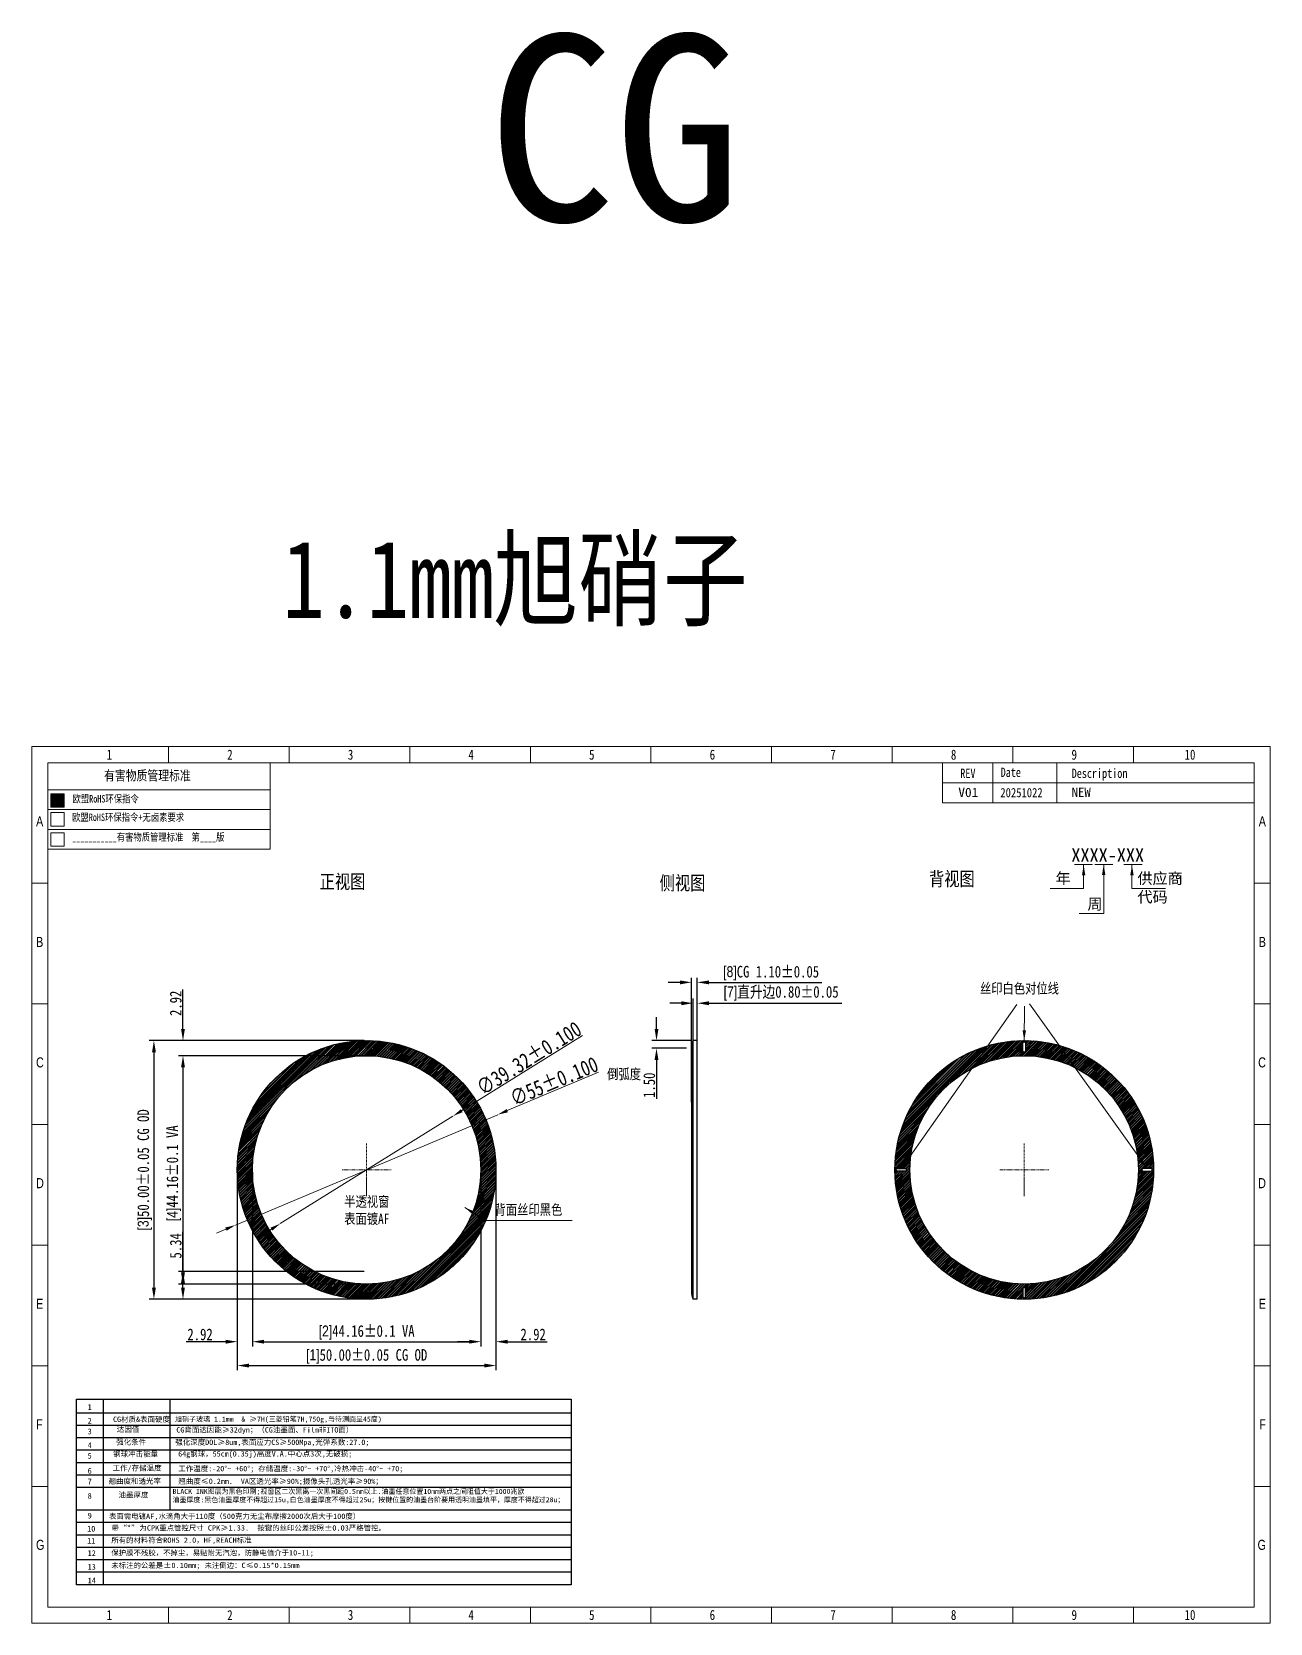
# Model space of a CAD drawing. Header units: inches. Extents: x 265 to 1423, y -753 to -394.
# Drawn here: x 264.7 to 504.1, y -719.1 to -411.5 of the extents above; entities that cross this region are included whole.
import ezdxf
from ezdxf.enums import TextEntityAlignment as Align

# ---------------------------------------------------------------- set-up
doc = ezdxf.new("R2010")
doc.units = ezdxf.units.IN
doc.header["$LTSCALE"] = 0.909449
doc.header["$MEASUREMENT"] = 0
doc.header["$PDMODE"] = 3
doc.header["$PDSIZE"] = 0.3125
doc.linetypes.add('CENTER', pattern=[0.6, 0.375, -0.075, 0.075, -0.075])
doc.layers.get('0').update_dxf_attribs({"linetype": 'CONTINUOUS'})
doc.layers.get('Defpoints').update_dxf_attribs({"linetype": 'CONTINUOUS'})
for name, color, linetype in [('01 Copper', 3, 'CONTINUOUS'), ('COVER LENS', 6, 'CONTINUOUS'), ('DIM', 7, 'CONTINUOUS'), ('DIM（标注）', 3, 'CONTINUOUS'), ('图框', 7, 'CONTINUOUS')]:
    doc.layers.add(name, color=color, linetype=linetype)
doc.layers.add('01_Copper', color=3, linetype='CONTINUOUS', lineweight=0)
doc.layers.add('Encap', color=210, linetype='CONTINUOUS', lineweight=5)
doc.styles.add('Arial', font='txt.shx')
doc.styles.add('CCN-1', font='SimSun.ttf', dxfattribs={"width": 0.85})
doc.styles.get("Standard").update_dxf_attribs({"font": 'txt', "width": 0.8})
doc.styles.add('XR', font='simhei.ttf')
doc.styles.add('宋体', font='SimSun.ttf', dxfattribs={"width": 0.8})
doc.styles.add('常规', font='SimSun.ttf')
doc.styles.add('汉字', font='SimSun.ttf')
doc.dimstyles.new('DIM', dxfattribs={"dimtxt": 3, "dimasz": 2, "dimexe": 0.5, "dimexo": 0.5, "dimgap": 0.2, "dimtad": 1, "dimdsep": 46, "dimtxsty": 'Arial', "dimcen": 0, "dimclrd": 3, "dimclre": 3, "dimadec": 0, "dimazin": 2, "dimtfac": 1, "dimtmove": 0, "dimatfit": 3, "dimfxl": 1, "dimtolj": 1, "dimtzin": 0, "dimlwd": 20, "dimlwe": 20, "dimarcsym": 0})
doc.dimstyles.new('DIM-CCN', dxfattribs={"dimscale": 0.9, "dimtxt": 1.7, "dimasz": 1.8, "dimexe": 1.5, "dimexo": 0.5, "dimgap": 0.3, "dimtad": 1, "dimzin": 0, "dimdsep": 46, "dimtxsty": 'CCN-1', "dimblk": 'OPEN30', "dimcen": 0.05, "dimclrd": 256, "dimclre": 256, "dimclrt": 256, "dimadec": 0, "dimazin": 0, "dimtfac": 1, "dimtofl": 0, "dimtmove": 0, "dimatfit": 3, "dimldrblk": 'OPEN30', "dimfxl": 1, "dimtolj": 1, "dimtzin": 0, "dimlwd": -1, "dimlwe": -1, "dimarcsym": 0})
doc.dimstyles.new('STANDARD$7', dxfattribs={"dimtxt": 1.5, "dimasz": 0.3, "dimexe": 0.25, "dimexo": 0.25, "dimgap": 0.25, "dimtad": 0, "dimzin": 0, "dimdsep": 46, "dimtxsty": 'Standard', "dimcen": 0.5, "dimclrd": 256, "dimclre": 5, "dimclrt": 256, "dimazin": 0, "dimtfac": 1, "dimtmove": 0, "dimatfit": 1, "dimfxl": 1, "dimtolj": 1, "dimtzin": 0, "dimlwd": -1, "dimarcsym": 0})

msp = doc.modelspace()

# ---------------------------------------------------------------- texts
at = {"color": 1, "insert": (352.889, -412.075), "char_height": 36, "width": 230.43966, "attachment_point": 1, "style": 'XR'}
msp.add_mtext('CG', dxfattribs=at)
at = {"layer": '01 Copper', "color": 0, "linetype": 'ByBlock', "insert": (472.711, -570.633), "char_height": 2.58476, "width": 68.34157, "attachment_point": 5, "style": 'Arial'}
msp.add_mtext('{\\fKaiTi|b0|i0|c134|p49;XXXX-XXX}', dxfattribs=at)
at = {"layer": 'DIM', "color": 1, "lineweight": 5, "insert": (313.168, -509.785), "char_height": 15, "width": 684.37542, "attachment_point": 1}
msp.add_mtext('{\\fSimSun|b0|i0|c134|p2;1.1mm旭硝子}', dxfattribs=at)
at = {"layer": 'DIM', "width": 8.92899, "attachment_point": 1, "style": 'Arial'}
for s, insert, char_height in [('年', (462.624, -574.073), 2.14), ('供应商代码', (478.459, -574.073), 2.1403), ('周', (468.797, -579.011), 2.14)]:
    msp.add_mtext(s, dxfattribs=dict(at, insert=insert, char_height=char_height))
at = {"layer": 'DIM', "lineweight": 5, "char_height": 2, "width": 33.76189, "attachment_point": 5}
for s, insert in [('{\\fSimSun|b0|i0|c134|p2;丝印白色对位线}', (455.651, -596.497)), ('{\\fSimSun|b0|i0|c134|p2;倒弧度}', (379.225, -613.079)), ('{\\fSimSun|b0|i0|c134|p2;背面丝印黑色}', (360.73, -639.285))]:
    msp.add_mtext(s, dxfattribs=dict(at, insert=insert))
at = {"layer": 'DIM', "color": 2, "lineweight": 5, "insert": (325.123, -636.611), "char_height": 2, "width": 17.06617, "attachment_point": 1}
msp.add_mtext('{\\fSimSun|b0|i0|c134|p2;半透视窗\\P表面镀AF}', dxfattribs=at)
at = {"layer": 'DIM', "ltscale": 0.05, "attachment_point": 1, "style": '常规'}
for s, insert, char_height, width in [('2', (275.532, -679.433), 1.109, 4.72466), ('1', (275.532, -676.787), 1.109, 4.72466), ('{\\C4;CG材质&表面硬度}', (280.433, -679.178), 1.03486, 12.04776), ('{\\C3;旭硝子\\C4;玻璃 1.1mm  & }≥7H{\\fSimSun|b0|i0|c134|p54;\\C4;(三菱铅笔7H,750g,与待测面呈45度)}', (292.431, -679.185), 0.9663, 57.38596), ('3', (275.532, -681.495), 1.109, 4.72466), ('达因值', (281.16, -681.115), 1.0349, 9.7282), ('CG背面达因能≥32dyn；（CG油墨面、Film非ITO面）', (292.672, -681.229), 1.03486, 38.81228), ('4', (275.532, -684.142), 1.109, 4.72466), ('{\\C4;钢球冲击能量}', (280.459, -685.882), 1.03486, 9.7282), ('{\\C4;强化条件}', (281.044, -683.585), 1.0349, 9.7282), ('强化深度DOL≥8um,表面应力CS≥{\\C1;500}Mpa,{\\C1;光弹系数:27.0;}', (292.464, -683.623), 1.03486, 64.71365), ('{\\C4;64g钢球，55cm(0.35j)高度V.A.中心点3次,无破损;}', (293.027, -685.861), 1.03486, 41.76964), ('5', (275.532, -686.204), 1.109, 4.72466), ('工作/存储温度', (280.355, -688.592), 1.0349, 15.52305), ('{\\C4;工作温度:-20°~ +60°; 存储温度:-30°~ +70°,冷热冲击-40°~ +70;}', (293.047, -688.712), 1.03486, 52.47481), ('6', (275.532, -689.103), 1.109, 4.72466), ('7', (275.532, -691.176), 1.109, 4.72466), ('{\\C4;翘曲度和透光率}', (279.569, -691.132), 1.03486, 14.20219), ('{\\C4;翘曲度}≤0.2{\\C4;mm.  VA区透光率}≥90%;摄像头孔透光率≥90%；', (293.047, -691.164), 1.03486, 64.32813), ('8', (275.532, -693.949), 1.109, 4.72466), ('{\\C4;油墨厚度}', (281.503, -693.792), 1.0349, 14.20219), ('{\\C4;BLACK\\fSimSun|b0|i0|c238|p2; \\fSimSun|b0|i0|c134|p2;INK图层为黑色印刷;}视窗区二次黑离一次黑间距0.5{\\C4;mm以上}.{\\C1;油墨任意位置10mm两点之间阻值大于1000兆欧\\C4; \\P}油墨厚度:黑色油墨厚度不得超过15u,白色油墨厚度不得超过25u；按键位置的油墨台阶要用透明油墨填平，厚度不得超过28u；', (291.939, -693.161), 0.963812, 93.08058), ('9', (275.532, -697.767), 1.109, 4.72466), ('{\\fSimSun|b0|i0|c134|p54;\\C3;表面需电镀AF,水滴角大于110度（\\fNSimSun|b0|i0|c134|p49;500克力无尘布摩擦2000次后大于100度\\fSimSun|b0|i0|c134|p54;）}', (279.658, -697.935), 1.022081, 72.83277), ('10', (275.431, -700.299), 1.1088, 4.72466), ('带“*”为CPK重点管控尺寸 CPK≥1.33.  按键的丝印公差按照±0.03严格管控。', (280.107, -700.189), 1.02208, 72.83277), ('11', (275.431, -702.644), 1.1088, 4.72466), ('所有的材料符合ROHS 2.0，HF,REACH标准', (280.107, -702.558), 1.02208, 72.83277), ('12', (275.532, -705.02), 1.1088, 4.72466), ('{\\C4;保护膜不残胶，不掉尘，易贴附无汽泡，防静电值介于10-11;}', (280.107, -704.997), 1.02208, 72.83277), ('未标注的公差是±0.10mm; 未注倒边：C≤0.15*0.15mm', (280.107, -707.437), 1.02208, 72.83277), ('13', (275.532, -707.667), 1.1088, 4.72466), ('14', (275.532, -710.313), 1.1088, 4.72466)]:
    msp.add_mtext(s, dxfattribs=dict(at, insert=insert, char_height=char_height, width=width))
at = {"layer": '图框', "linetype": 'Continuous', "lineweight": 5, "style": '汉字'}
for s, width, p, p2 in [('V01', 1.003536, (443.838, -559.416), (447.688, -559.416)), ('20251022', 0.80001, (451.955, -559.452), (460.138, -559.452))]:
    msp.add_text(s, height=1.788, dxfattribs=dict(at, width=width)).set_placement(p, p2, align=Align.FIT)
at = {"layer": '图框', "color": 7, "linetype": 'ByBlock', "lineweight": 5, "ltscale": 0.55}
for s, insert, char_height, width, attachment_point in [('1', (279.185, -550.247), 1.943, 3.30794, 1), ('2', (302.501, -550.247), 1.943, 3.30794, 1), ('3', (325.817, -550.247), 1.943, 3.30794, 1), ('4', (349.133, -550.247), 1.943, 3.30794, 1), ('5', (372.449, -550.247), 1.943, 3.30794, 1), ('6', (395.765, -550.247), 1.943, 3.30794, 1), ('7', (419.081, -550.247), 1.943, 3.30794, 1), ('8', (442.397, -550.247), 1.943, 3.30794, 1), ('9', (465.713, -550.247), 1.943, 3.30794, 1), ('10', (489.669, -550.247), 1.9433, 3.30794, 3), ('{\\fSimSun|b0|i0|c134|p2;Date}', (452.016, -553.728), 1.79934, 3.30794, 1), ('{\\fSimSun|b0|i0|c134|p2;REV}', (444.214, -553.931), 1.79934, 3.30794, 1), ('{\\fSimSun|b0|i0|c134|p2;Description}', (465.75, -553.921), 1.79934, 14.95405, 1), ('{\\f\uffd0ￂﾼﾚￃ\ufff7\ufff3w|b0|i0|c136|p54;A}', (265.558, -565.078), 1.94329, 3.30794, 7), ('{\\f\uffd0ￂﾼﾚￃ\ufff7\ufff3w|b0|i0|c136|p54;A}', (503.296, -565.078), 1.94329, 3.30794, 9), ('{\\f\uffd0ￂﾼﾚￃ\ufff7\ufff3w|b0|i0|c134|p54;B}', (265.558, -588.394), 1.94329, 3.30794, 7), ('{\\f\uffd0ￂﾼﾚￃ\ufff7\ufff3w|b0|i0|c134|p54;B}', (503.296, -588.394), 1.94329, 3.30794, 9), ('{\\f\uffd0ￂﾼﾚￃ\ufff7\ufff3w|b0|i0|c134|p54;C}', (265.558, -611.71), 1.94329, 3.30794, 7), ('{\\f\uffd0ￂﾼﾚￃ\ufff7\ufff3w|b0|i0|c134|p54;C}', (503.296, -611.71), 1.94329, 3.30794, 9), ('{\\f\uffd0ￂﾼﾚￃ\ufff7\ufff3w|b0|i0|c134|p54;D}', (265.558, -635.026), 1.94329, 3.30794, 7), ('{\\f\uffd0ￂﾼﾚￃ\ufff7\ufff3w|b0|i0|c134|p54;D}', (503.296, -635.026), 1.94329, 3.30794, 9), ('{\\f\uffd0ￂﾼﾚￃ\ufff7\ufff3w|b0|i0|c134|p54;E}', (265.558, -658.342), 1.94329, 3.30794, 7), ('{\\f\uffd0ￂﾼﾚￃ\ufff7\ufff3w|b0|i0|c134|p54;E}', (503.296, -658.342), 1.94329, 3.30794, 9), ('{\\f\uffd0ￂﾼﾚￃ\ufff7\ufff3w|b0|i0|c134|p54;F}', (265.558, -681.658), 1.94329, 3.30794, 7), ('{\\f\uffd0ￂﾼﾚￃ\ufff7\ufff3w|b0|i0|c134|p54;F}', (503.296, -681.658), 1.94329, 3.30794, 9), ('{\\f\uffd0ￂﾼﾚￃ\ufff7\ufff3w|b0|i0|c134|p54;G}', (265.558, -704.974), 1.94329, 3.30794, 7), ('{\\f\uffd0ￂﾼﾚￃ\ufff7\ufff3w|b0|i0|c134|p54;G}', (503.296, -704.974), 1.94329, 3.30794, 9), ('1', (279.185, -718.53), 1.943, 3.30794, 7), ('2', (302.501, -718.53), 1.943, 3.30794, 7), ('3', (325.817, -718.53), 1.943, 3.30794, 7), ('4', (349.133, -718.53), 1.943, 3.30794, 7), ('5', (372.449, -718.53), 1.943, 3.30794, 7), ('6', (395.765, -718.53), 1.943, 3.30794, 7), ('7', (419.081, -718.53), 1.943, 3.30794, 7), ('8', (442.397, -718.53), 1.943, 3.30794, 7), ('9', (465.713, -718.53), 1.943, 3.30794, 7), ('10', (489.669, -718.53), 1.9433, 3.30794, 9)]:
    msp.add_mtext(s, dxfattribs=dict(at, insert=insert, char_height=char_height, width=width, attachment_point=attachment_point))
at = {"layer": '图框', "color": 1, "lineweight": 5, "attachment_point": 1}
for s, insert, char_height, width in [('{\\fSimSun|b1|i0|c134|p2;有害物质管理标准}', (278.694, -554.289), 1.92, 23.15037), ('{\\fSimSun|b0|i0|c134|p2;欧盟RoHS环保指令}', (272.603, -559.038), 1.44, 16.53628), ('{\\fSimSun|b0|i0|c134|p2;欧盟RoHS环保指令+无卤素要求}', (272.523, -562.601), 1.44, 28.48597), ('{\\fSimSun|b0|i0|c134|p2;___________有害物质管理标准  第____版}', (272.523, -566.433), 1.44, 38.12803), ('{\\fSimSun|b0|i0|c134|p2;正视图}', (320.376, -574.412), 2.70021, 25.13758), ('{\\fSimSun|b0|i0|c134|p2;侧视图}', (386.106, -574.68), 2.70021, 25.13758), ('{\\fSimSun|b0|i0|c134|p2;背视图}', (438.169, -573.891), 2.70021, 25.13758)]:
    msp.add_mtext(s, dxfattribs=dict(at, insert=insert, char_height=char_height, width=width))
at = {"layer": '图框', "linetype": 'ByBlock', "lineweight": 5, "ltscale": 0.55, "insert": (465.753, -557.581), "char_height": 1.79934, "width": 3.30794, "attachment_point": 1, "style": '汉字'}
msp.add_mtext('{\\fSimSun|b0|i0|c134|p2;NEW}', dxfattribs=at)

# ---------------------------------------------------------------- blocks, each defined once
blk = doc.blocks.new('*D251')
at = {"layer": 'Defpoints', "color": 0, "transparency": 16777216}
for p in [(329.46, -609.41), (293.96, -653.57), (329.46, -653.57)]:
    blk.add_point(p, dxfattribs=at)
at = {"layer": 'DIM（标注）', "transparency": 16777216}
for p, q in [((329.01, -609.41), (293.06, -609.41)), ((293.96, -611.66), (293.96, -651.32)), ((329.01, -653.57), (293.06, -653.57))]:
    blk.add_line(p, q, dxfattribs=at)
for points in [[(293.58, -611.66), (294.33, -611.66), (293.96, -609.41)], [(293.58, -651.32), (294.33, -651.32), (293.96, -653.57)]]:
    blk.add_solid(points, dxfattribs=at)
at = {"layer": 'DIM（标注）', "transparency": 16777216, "insert": (292.21, -632.14), "char_height": 2.25, "attachment_point": 5, "rotation": 90, "style": '宋体'}
blk.add_mtext('\\A1;{\\fArial|b0|i0|c0|p34;\\H0.9375x;\\C1;[4]\\fSimSun|b0|i0|c134|p2;\\H1.0667x;\\C256;44.16%%P0.1 VA}', dxfattribs=at)
blk = doc.blocks.new('_Open30')
at = {"color": 0, "linetype": 'ByBlock', "lineweight": -2}
for p, q in [((-1, 0.27), (0, 0)), ((0, 0), (-1, -0.27)), ((0, 0), (-1, 0))]:
    blk.add_line(p, q, dxfattribs=at)
blk = doc.blocks.new('*D252')
at = {"layer": 'Defpoints', "color": 0, "transparency": 16777216}
for p in [(329.46, -606.49), (288.34, -656.49), (329.46, -656.49)]:
    blk.add_point(p, dxfattribs=at)
at = {"layer": 'DIM（标注）', "transparency": 16777216}
for p, q in [((329.01, -606.49), (287.44, -606.49)), ((288.34, -608.74), (288.34, -654.24)), ((329.01, -656.49), (287.44, -656.49))]:
    blk.add_line(p, q, dxfattribs=at)
for points in [[(287.97, -608.74), (288.72, -608.74), (288.34, -606.49)], [(287.97, -654.24), (288.72, -654.24), (288.34, -656.49)]]:
    blk.add_solid(points, dxfattribs=at)
at = {"layer": 'DIM（标注）', "transparency": 16777216, "insert": (286.59, -631.49), "char_height": 2.25, "attachment_point": 5, "rotation": 90, "style": '宋体'}
blk.add_mtext('\\A1;{\\fArial|b0|i0|c0|p34;\\H0.9375x;\\C1;[3]\\A0;\\fSimSun|b0|i0|c134|p2;\\H1.0667x;\\C256;50.00%%P0.05 CG OD}', dxfattribs=at)
blk = doc.blocks.new('*D253')
at = {"layer": 'Defpoints', "color": 0, "transparency": 16777216}
for p in [(293.96, -606.49), (329.46, -606.49), (329.46, -609.41)]:
    blk.add_point(p, dxfattribs=at)
at = {"layer": 'DIM（标注）', "transparency": 16777216}
for p, q in [((293.96, -604.24), (293.96, -596.6)), ((329.01, -606.49), (293.06, -606.49)), ((329.01, -609.41), (293.06, -609.41)), ((293.96, -611.66), (293.96, -613.91))]:
    blk.add_line(p, q, dxfattribs=at)
for points in [[(293.58, -604.24), (294.33, -604.24), (293.96, -606.49)], [(293.58, -611.66), (294.33, -611.66), (293.96, -609.41)]]:
    blk.add_solid(points, dxfattribs=at)
at = {"layer": 'DIM（标注）', "transparency": 16777216, "insert": (292.56, -599.29), "char_height": 2.25, "attachment_point": 5, "rotation": 90, "style": '宋体'}
blk.add_mtext('\\A1;2.92', dxfattribs=at)
blk = doc.blocks.new('*D254')
at = {"layer": 'Defpoints', "color": 0, "transparency": 16777216}
for p in [(307.38, -631.49), (351.54, -631.49), (351.54, -664.7)]:
    blk.add_point(p, dxfattribs=at)
at = {"layer": 'DIM（标注）', "transparency": 16777216}
for p, q in [((307.38, -631.94), (307.38, -665.6)), ((351.54, -631.94), (351.54, -665.6)), ((309.63, -664.7), (349.29, -664.7))]:
    blk.add_line(p, q, dxfattribs=at)
for points in [[(309.63, -664.33), (309.63, -665.08), (307.38, -664.7)], [(349.29, -664.33), (349.29, -665.08), (351.54, -664.7)]]:
    blk.add_solid(points, dxfattribs=at)
at = {"layer": 'DIM（标注）', "transparency": 16777216, "insert": (329.46, -662.95), "char_height": 2.25, "attachment_point": 5, "style": '宋体'}
blk.add_mtext('\\A1;{\\fArial|b0|i0|c0|p34;\\H0.9375x;\\C1;[2]\\fSimSun|b0|i0|c134|p2;\\H1.0667x;\\C256;44.16%%P0.1 VA}', dxfattribs=at)
blk = doc.blocks.new('*D255')
at = {"layer": 'Defpoints', "color": 0, "transparency": 16777216}
for p in [(304.46, -631.49), (354.46, -631.49), (354.46, -669.32)]:
    blk.add_point(p, dxfattribs=at)
at = {"layer": 'DIM（标注）', "transparency": 16777216}
for p, q in [((304.46, -631.94), (304.46, -670.22)), ((354.46, -631.94), (354.46, -670.22)), ((306.71, -669.32), (352.21, -669.32))]:
    blk.add_line(p, q, dxfattribs=at)
for points in [[(306.71, -668.94), (306.71, -669.69), (304.46, -669.32)], [(352.21, -668.94), (352.21, -669.69), (354.46, -669.32)]]:
    blk.add_solid(points, dxfattribs=at)
at = {"layer": 'DIM（标注）', "transparency": 16777216, "insert": (329.46, -667.57), "char_height": 2.25, "attachment_point": 5, "style": '宋体'}
blk.add_mtext('\\A1;{\\fArial|b0|i0|c0|p34;\\H0.9375x;\\C1;[1]\\A0;\\fSimSun|b0|i0|c134|p2;\\H1.0667x;\\C256;50.00%%P0.05 CG OD}', dxfattribs=at)
blk = doc.blocks.new('*D256')
at = {"layer": 'Defpoints', "color": 0, "transparency": 16777216}
for p in [(351.54, -631.49), (354.46, -631.49), (354.46, -664.7)]:
    blk.add_point(p, dxfattribs=at)
at = {"layer": 'DIM（标注）', "transparency": 16777216}
for p, q in [((351.54, -631.94), (351.54, -665.6)), ((354.46, -631.94), (354.46, -665.6)), ((349.29, -664.7), (347.04, -664.7)), ((356.71, -664.7), (364.35, -664.7))]:
    blk.add_line(p, q, dxfattribs=at)
for points in [[(349.29, -664.33), (349.29, -665.08), (351.54, -664.7)], [(356.71, -664.33), (356.71, -665.08), (354.46, -664.7)]]:
    blk.add_solid(points, dxfattribs=at)
at = {"layer": 'DIM（标注）', "transparency": 16777216, "insert": (361.65, -663.31), "char_height": 2.25, "attachment_point": 5, "style": '宋体'}
blk.add_mtext('\\A1;2.92', dxfattribs=at)
blk = doc.blocks.new('*D257')
at = {"layer": 'Defpoints', "color": 0, "transparency": 16777216}
for p in [(346.15, -621.1), (312.77, -641.88)]:
    blk.add_point(p, dxfattribs=at)
at = {"layer": 'DIM', "color": 3, "lineweight": 20, "transparency": 16777216}
for p, q in [((371.19, -605.51), (347.84, -620.04)), ((312.77, -641.88), (346.15, -621.1)), ((311.07, -642.94), (309.37, -644))]:
    blk.add_line(p, q, dxfattribs=at)
at = {"layer": 'DIM', "color": 3, "transparency": 16777216}
for points in [[(347.67, -619.76), (348.02, -620.33), (346.15, -621.1)], [(310.89, -642.66), (311.24, -643.22), (312.77, -641.88)]]:
    blk.add_solid(points, dxfattribs=at)
at = {"layer": 'DIM', "color": 3, "lineweight": 5, "transparency": 16777216, "insert": (360.84, -609.92), "char_height": 3, "attachment_point": 5, "rotation": 31.9076, "style": '宋体'}
blk.add_mtext('\\A1;∅39.32±0.100', dxfattribs=at)
blk = doc.blocks.new('*D258')
at = {"layer": 'Defpoints', "color": 0, "transparency": 16777216}
for p in [(393.36, -595.24), (392.26, -618.87), (393.36, -620.33)]:
    blk.add_point(p, dxfattribs=at)
at = {"layer": 'DIM（标注）', "transparency": 16777216}
for p, q in [((390.01, -595.24), (387.76, -595.24)), ((392.26, -618.42), (392.26, -594.34)), ((393.36, -619.88), (393.36, -594.34)), ((395.61, -595.24), (417.43, -595.24))]:
    blk.add_line(p, q, dxfattribs=at)
for points in [[(390.01, -594.87), (390.01, -595.62), (392.26, -595.24)], [(395.61, -594.87), (395.61, -595.62), (393.36, -595.24)]]:
    blk.add_solid(points, dxfattribs=at)
at = {"layer": 'DIM（标注）', "transparency": 16777216, "insert": (407.65, -593.49), "char_height": 2.25, "attachment_point": 5, "style": '宋体'}
blk.add_mtext('\\A1;{\\fArial|b0|i0|c0|p34;\\H0.9375x;\\C1;[8]}CG 1.10%%P0.05', dxfattribs=at)
blk = doc.blocks.new('*D259')
at = {"layer": 'Defpoints', "color": 0, "transparency": 16777216}
for p in [(393.36, -599.27), (392.56, -619.82), (393.36, -620.33)]:
    blk.add_point(p, dxfattribs=at)
at = {"layer": 'DIM（标注）', "transparency": 16777216}
for p, q in [((390.31, -599.27), (388.06, -599.27)), ((392.56, -619.37), (392.56, -598.37)), ((393.36, -619.88), (393.36, -598.37)), ((395.61, -599.27), (421.29, -599.27))]:
    blk.add_line(p, q, dxfattribs=at)
for points in [[(390.31, -598.9), (390.31, -599.65), (392.56, -599.27)], [(395.61, -598.9), (395.61, -599.65), (393.36, -599.27)]]:
    blk.add_solid(points, dxfattribs=at)
at = {"layer": 'DIM（标注）', "transparency": 16777216, "insert": (409.58, -597.39), "char_height": 2.25, "attachment_point": 5, "style": '宋体'}
blk.add_mtext('\\A1;{\\fArial|b0|i0|c0|p34;\\H0.9375x;\\C1;[7]}直升边0.80%%P0.05', dxfattribs=at)
blk = doc.blocks.new('*D260')
at = {"layer": 'Defpoints', "color": 0, "transparency": 16777216}
for p in [(385.49, -607.99), (391.71, -607.99), (392.56, -606.49)]:
    blk.add_point(p, dxfattribs=at)
at = {"layer": 'DIM（标注）', "transparency": 16777216}
for p, q in [((385.49, -604.24), (385.49, -601.99)), ((392.11, -606.49), (384.59, -606.49)), ((391.26, -607.99), (384.59, -607.99)), ((385.49, -610.24), (385.49, -617.76))]:
    blk.add_line(p, q, dxfattribs=at)
for points in [[(385.12, -604.24), (385.87, -604.24), (385.49, -606.49)], [(385.12, -610.24), (385.87, -610.24), (385.49, -607.99)]]:
    blk.add_solid(points, dxfattribs=at)
at = {"layer": 'DIM（标注）', "transparency": 16777216, "insert": (384.1, -615.13), "char_height": 2.25, "attachment_point": 5, "rotation": 90, "style": '宋体'}
blk.add_mtext('\\A1;1.50', dxfattribs=at)
blk = doc.blocks.new('*D261')
at = {"layer": 'Defpoints', "color": 0, "transparency": 16777216}
for p in [(293.96, -651.15), (329.46, -651.15), (329.46, -656.49)]:
    blk.add_point(p, dxfattribs=at)
at = {"layer": 'DIM（标注）', "transparency": 16777216}
for p, q in [((293.96, -651.15), (293.96, -643.46)), ((329.01, -651.15), (293.06, -651.15)), ((293.96, -654.24), (293.96, -653.4)), ((329.01, -656.49), (293.06, -656.49))]:
    blk.add_line(p, q, dxfattribs=at)
for points in [[(293.58, -653.4), (294.33, -653.4), (293.96, -651.15)], [(293.58, -654.24), (294.33, -654.24), (293.96, -656.49)]]:
    blk.add_solid(points, dxfattribs=at)
at = {"layer": 'DIM（标注）', "transparency": 16777216, "insert": (292.56, -646.18), "char_height": 2.25, "attachment_point": 5, "rotation": 90, "style": '宋体'}
blk.add_mtext('\\A1;5.34', dxfattribs=at)
blk = doc.blocks.new('*D262')
at = {"layer": 'Defpoints', "color": 0, "transparency": 16777216}
for p in [(304.46, -631.49), (307.38, -631.49), (304.46, -664.7)]:
    blk.add_point(p, dxfattribs=at)
at = {"layer": 'DIM（标注）', "transparency": 16777216}
for p, q in [((304.46, -631.94), (304.46, -665.6)), ((307.38, -631.94), (307.38, -665.6)), ((302.21, -664.7), (294.56, -664.7)), ((309.63, -664.7), (311.88, -664.7))]:
    blk.add_line(p, q, dxfattribs=at)
for points in [[(302.21, -664.33), (302.21, -665.08), (304.46, -664.7)], [(309.63, -664.33), (309.63, -665.08), (307.38, -664.7)]]:
    blk.add_solid(points, dxfattribs=at)
at = {"layer": 'DIM（标注）', "transparency": 16777216, "insert": (297.26, -663.31), "char_height": 2.25, "attachment_point": 5, "style": '宋体'}
blk.add_mtext('\\A1;2.92', dxfattribs=at)
blk = doc.blocks.new('*D263')
at = {"layer": 'Defpoints', "color": 0, "transparency": 16777216}
for p in [(354.8, -620.82), (304.11, -642.16)]:
    blk.add_point(p, dxfattribs=at)
at = {"layer": 'DIM', "color": 3, "lineweight": 20, "transparency": 16777216}
for p, q in [((374.25, -612.63), (356.64, -620.04)), ((304.11, -642.16), (354.8, -620.82)), ((302.27, -642.94), (300.42, -643.72))]:
    blk.add_line(p, q, dxfattribs=at)
at = {"layer": 'DIM', "color": 3, "transparency": 16777216}
for points in [[(356.51, -619.74), (356.77, -620.35), (354.8, -620.82)], [(302.14, -642.63), (302.4, -643.25), (304.11, -642.16)]]:
    blk.add_solid(points, dxfattribs=at)
at = {"layer": 'DIM', "color": 3, "lineweight": 5, "transparency": 16777216, "insert": (365.7, -614.36), "char_height": 3, "attachment_point": 5, "rotation": 22.8333, "style": '宋体'}
blk.add_mtext('\\A1;∅55±0.100', dxfattribs=at)

# ---------------------------------------------------------------- dimensions: what is measured, and where the dimension line sits
at = {"layer": 'DIM', "lineweight": 5}
dim = msp.add_diameter_dim_2p(p1=(312.766, -641.884), p2=(346.145, -621.101), dimstyle='DIM', override={"dimgap": 0.11, "dimtxsty": '宋体', "dimclrt": 3, "dimtol": 1, "dimtp": 0.1, "dimtm": 0.1, "dimtdec": 3, "dimfxl": 1.25}, dxfattribs=at)
dim.commit()
dim.dimension.update_dxf_attribs({"geometry": '*D257', "text_midpoint": (361.748, -611.386), "dimtype": 163})
dim = msp.add_diameter_dim_2p(p1=(304.111, -642.164), p2=(354.801, -620.821), dimstyle='DIM', override={"dimgap": 0.11, "dimtxsty": '宋体', "dimclrt": 3, "dimtol": 1, "dimtp": 0.1, "dimtm": 0.1, "dimtdec": 3, "dimfxl": 1.25}, dxfattribs=at)
dim.commit()
dim.dimension.update_dxf_attribs({"geometry": '*D263', "text_midpoint": (365.697, -614.359)})
at = {"layer": 'DIM（标注）'}
for base, p1, p2, text, picture, middle in [((393.36, -595.243), (392.26, -618.869), (393.36, -620.332), '{\\fArial|b0|i0|c0|p34;\\H0.9375x;\\C1;[8]}CG <>%%P0.05', '*D258', (407.647, -593.492)), ((354.456, -669.317), (304.456, -631.492), (354.456, -631.492), '{\\fArial|b0|i0|c0|p34;\\H0.9375x;\\C1;[1]\\A0;\\fSimSun|b0|i0|c134|p2;\\H1.0667x;\\C256;<>%%P0.05 CG OD}', '*D255', (329.456, -667.567)), ((351.536, -664.703), (307.376, -631.492), (351.536, -631.492), '{\\fArial|b0|i0|c0|p34;\\H0.9375x;\\C1;[2]\\fSimSun|b0|i0|c134|p2;\\H1.0667x;\\C256;<>%%P0.1 VA}', '*D254', (329.456, -662.953))]:
    dim = msp.add_linear_dim(base=base, p1=p1, p2=p2, text=text, dimstyle='DIM-CCN', override={"dimtxt": 2.5, "dimasz": 2.5, "dimexe": 1, "dimtxsty": '宋体', "dimsah": 1}, dxfattribs=at)
    dim.commit()
    dim.dimension.update_dxf_attribs({"geometry": picture, "text_midpoint": middle})
for base, p1, p2, picture, middle in [((293.959, -606.492), (329.456, -609.412), (329.456, -606.492), '*D253', (292.564, -599.294)), ((385.491, -607.994), (392.56, -606.492), (391.71, -607.994), '*D260', (384.096, -615.127)), ((293.959, -651.152), (329.456, -656.492), (329.456, -651.152), '*D261', (292.564, -646.179))]:
    dim = msp.add_linear_dim(base=base, p1=p1, p2=p2, angle=90, dimstyle='DIM-CCN', override={"dimtxt": 2.5, "dimasz": 2.5, "dimexe": 1, "dimtxsty": '宋体', "dimsah": 1}, dxfattribs=at)
    dim.commit()
    dim.dimension.update_dxf_attribs({"geometry": picture, "text_midpoint": middle})
dim = msp.add_linear_dim(base=(393.36, -599.27), p1=(392.56, -619.819), p2=(393.36, -620.332), text='{\\fArial|b0|i0|c0|p34;\\H0.9375x;\\C1;[7]}直升边<>%%P0.05', dimstyle='DIM-CCN', override={"dimtxt": 2.5, "dimasz": 2.5, "dimexe": 1, "dimtxsty": '宋体', "dimsah": 1}, dxfattribs=at)
dim.commit()
dim.dimension.update_dxf_attribs({"geometry": '*D259', "text_midpoint": (409.578, -599.27), "dimtype": 160})
dim = msp.add_linear_dim(base=(288.344, -656.492), p1=(329.456, -606.492), p2=(329.456, -656.492), angle=90, text='{\\fArial|b0|i0|c0|p34;\\H0.9375x;\\C1;[3]\\A0;\\fSimSun|b0|i0|c134|p2;\\H1.0667x;\\C256;<>%%P0.05 CG OD}', dimstyle='DIM-CCN', override={"dimtxt": 2.5, "dimasz": 2.5, "dimexe": 1, "dimtxsty": '宋体', "dimsah": 1}, dxfattribs=at)
dim.commit()
dim.dimension.update_dxf_attribs({"geometry": '*D252', "text_midpoint": (286.593, -631.492)})
dim = msp.add_linear_dim(base=(293.959, -653.572), p1=(329.456, -609.412), p2=(329.456, -653.572), angle=90, text='{\\fArial|b0|i0|c0|p34;\\H0.9375x;\\C1;[4]\\fSimSun|b0|i0|c134|p2;\\H1.0667x;\\C256;<>%%P0.1 VA}', dimstyle='DIM-CCN', override={"dimtxt": 2.5, "dimasz": 2.5, "dimexe": 1, "dimtxsty": '宋体', "dimsah": 1}, dxfattribs=at)
dim.commit()
dim.dimension.update_dxf_attribs({"geometry": '*D251', "text_midpoint": (293.959, -632.14), "dimtype": 160})
for base, p1, p2, picture, middle in [((304.456, -664.703), (307.376, -631.492), (304.456, -631.492), '*D262', (297.257, -663.308)), ((354.456, -664.703), (351.536, -631.492), (354.456, -631.492), '*D256', (361.654, -663.308))]:
    dim = msp.add_linear_dim(base=base, p1=p1, p2=p2, dimstyle='DIM-CCN', override={"dimtxt": 2.5, "dimasz": 2.5, "dimexe": 1, "dimtxsty": '宋体', "dimsah": 1}, dxfattribs=at)
    dim.commit()
    dim.dimension.update_dxf_attribs({"geometry": picture, "text_midpoint": middle})

# ---------------------------------------------------------------- hatches: boundary and pattern name
at = {"true_color": 0x000000}
h = msp.add_hatch(dxfattribs=at)
h.set_pattern_fill('ANSI32', color=18)
h.set_pattern_definition([(45, (-696.32455, -1.70224), (-0.26516504, 0.26516504), []), (45, (-696.14777, -1.70224), (-0.26516504, 0.26516504), [])])
h.paths.add_polyline_path([(304.456, -631.492, 1), (354.456, -631.492, 1)])
h.paths.add_polyline_path([(351.536, -631.492, -1), (307.376, -631.492, -1)], flags=16)
h = msp.add_hatch(dxfattribs=at)
h.set_pattern_fill('ANSI32', color=18)
h.paths.add_polyline_path([(431.57, -631.492, 1), (481.57, -631.492, 1)])
h.paths.add_polyline_path([(478.65, -631.492, -1), (434.49, -631.492, -1)], flags=16)
h.paths.add_polyline_path([(456.32, -608.492), (456.32, -606.992, -1), (456.82, -606.992), (456.82, -608.492, -1)], flags=16)
h.paths.add_polyline_path([(479.57, -631.242), (481.07, -631.242, -1), (481.07, -631.742), (479.57, -631.742, -1)], flags=16)
h.paths.add_polyline_path([(433.57, -631.742), (432.07, -631.742, -1), (432.07, -631.242), (433.57, -631.242, -1)], flags=16)
h.paths.add_polyline_path([(456.82, -654.492), (456.82, -655.992, -1), (456.32, -655.992), (456.32, -654.492, -1)], flags=16)
at = {"layer": '图框', "lineweight": 5}
msp.add_hatch(color=3, dxfattribs=at).paths.add_polyline_path([(268.396, -558.779), (268.396, -561.366), (270.983, -561.366), (270.983, -558.779)])

# ---------------------------------------------------------------- linework, layer by layer
at = {"lineweight": 5}
for p, q in [((466.286, -572.434), (469.782, -572.434)), ((470.216, -572.434), (473.713, -572.434)), ((475.847, -572.434), (479.344, -572.434))]:
    msp.add_line(p, q, dxfattribs=at)
at = {"color": 7, "linetype": 'Continuous'}
for points in [[(456.82, -606.992), (456.82, -608.492, -1), (456.32, -608.492), (456.32, -606.992, -1)], [(432.07, -631.242), (433.57, -631.242, -1), (433.57, -631.742), (432.07, -631.742, -1)], [(481.07, -631.242), (479.57, -631.242, 1), (479.57, -631.742), (481.07, -631.742, 1)], [(456.82, -655.992), (456.82, -654.492, 1), (456.32, -654.492), (456.32, -655.992, 1)]]:
    msp.add_lwpolyline(points, format="xyb", close=True, dxfattribs=at)
at = {"layer": 'COVER LENS', "color": 251, "true_color": 0x636466}
for p, q in [((392.26, -607.994), (392.26, -654.992)), ((392.466, -606.742), (392.56, -606.492)), ((392.56, -656.492), (392.56, -606.492)), ((393.36, -606.492), (392.56, -606.492)), ((393.36, -656.492), (393.36, -606.492)), ((393.36, -656.492), (392.56, -656.492))]:
    msp.add_line(p, q, dxfattribs=at)
for centre, radius in [((329.456, -631.492), 25), ((456.57, -631.492), 25), ((329.456, -631.492), 22.08), ((456.57, -631.492), 22.08)]:
    msp.add_circle(centre, radius, dxfattribs=at)
for centre, radius, start, end in [((396.177, -607.996), 3.917, 165.15707, 179.96883), ((396.334, -608.04), 4.08, 164.15051, 165.1181), ((396.314, -608.034), 4.059, 162.85305, 164.15687), ((396.16, -654.992), 3.9, 180, 202.61986)]:
    msp.add_arc(centre, radius, start, end, dxfattribs=at)
msp.add_open_spline([(392.466, -606.742), (392.467, -606.74), (392.46, -606.759), (392.458, -606.768), (392.446, -606.803), (392.439, -606.824), (392.435, -606.837)], degree=3, knots=[0, 0, 0, 0, 0.0685569, 0.2682257, 0.5855663, 1, 1, 1, 1], dxfattribs=at)
at = {"layer": 'DIM'}
for points in [[(273.4, -711.685), (273.4, -675.844), (368.99, -675.844), (368.99, -711.685)], [(278.512, -675.844), (278.512, -711.685)]]:
    msp.add_lwpolyline(points, dxfattribs=at)
at = {"layer": 'DIM', "flags": 128}
for points in [[(291.439, -675.844), (291.439, -697.285)], [(368.99, -678.491), (273.4, -678.491)], [(368.99, -680.891), (273.4, -680.891)], [(368.99, -683.291), (273.4, -683.291)], [(368.99, -685.691), (273.4, -685.691)], [(368.99, -688.091), (273.4, -688.091)], [(368.99, -690.491), (273.4, -690.491)], [(368.99, -692.891), (273.4, -692.891)], [(368.99, -697.285), (273.4, -697.285)], [(368.99, -699.685), (273.4, -699.685)], [(368.99, -702.085), (273.4, -702.085)], [(368.99, -704.485), (273.4, -704.485)], [(368.99, -706.885), (273.4, -706.885)], [(368.99, -709.285), (273.4, -709.285)], [(368.99, -711.685), (273.4, -711.685)]]:
    msp.add_lwpolyline(points, dxfattribs=at)
at = {"layer": 'Encap', "color": 1, "linetype": 'CENTER', "lineweight": 5}
for points in [[(329.456, -626.393), (329.456, -636.592)], [(456.57, -626.393), (456.57, -636.592)], [(456.57, -626.393), (456.57, -636.592)]]:
    msp.add_lwpolyline(points, dxfattribs=at)
at = {"layer": 'Encap', "color": 1, "linetype": 'CENTER', "lineweight": 5, "ltscale": 0.5}
for points in [[(324.717, -631.492), (334.194, -631.492)], [(461.309, -631.492), (451.832, -631.492)], [(461.309, -631.492), (451.832, -631.492)]]:
    msp.add_lwpolyline(points, dxfattribs=at)
at = {"layer": '图框', "color": 7, "linetype": 'ByBlock', "lineweight": 5, "ltscale": 0.55}
for p, q in [((291.163, -552.771), (291.163, -549.662)), ((314.479, -552.771), (314.479, -549.662)), ((337.795, -552.771), (337.795, -549.662)), ((361.111, -552.771), (361.111, -549.662)), ((384.427, -552.771), (384.427, -549.662)), ((407.743, -552.771), (407.743, -549.662)), ((431.059, -552.771), (431.059, -549.662)), ((454.375, -552.771), (454.375, -549.662)), ((477.691, -552.771), (477.691, -549.662)), ((267.847, -716.007), (267.847, -552.771)), ((267.847, -552.771), (501.007, -552.771)), ((440.783, -560.544), (440.783, -552.771)), ((450.499, -560.544), (450.499, -552.791)), ((462.857, -560.544), (462.857, -552.771)), ((501.007, -552.771), (501.007, -716.007)), ((501.007, -556.658), (440.783, -556.658)), ((440.783, -560.544), (501.007, -560.544)), ((264.738, -576.091), (267.847, -576.091)), ((504.116, -576.091), (501.007, -576.091)), ((264.738, -599.41), (267.847, -599.41)), ((504.116, -599.41), (501.007, -599.41)), ((264.738, -622.729), (267.847, -622.729)), ((504.116, -622.729), (501.007, -622.729)), ((264.738, -646.049), (267.847, -646.049)), ((504.116, -646.049), (501.007, -646.049)), ((264.738, -669.368), (267.847, -669.368)), ((504.116, -669.368), (501.007, -669.368)), ((264.738, -692.688), (267.847, -692.688)), ((504.116, -692.688), (501.007, -692.688)), ((501.007, -716.007), (267.847, -716.007)), ((291.163, -716.007), (291.163, -719.116)), ((314.479, -716.007), (314.479, -719.116)), ((337.795, -716.007), (337.795, -719.116)), ((361.111, -716.007), (361.111, -719.116)), ((384.427, -716.007), (384.427, -719.116)), ((384.427, -716.007), (384.427, -719.116)), ((407.743, -716.007), (407.743, -719.116)), ((431.059, -716.007), (431.059, -719.116)), ((454.375, -716.007), (454.375, -719.116)), ((477.691, -716.007), (477.691, -719.116))]:
    msp.add_line(p, q, dxfattribs=at)
msp.add_lwpolyline([(264.738, -549.662), (504.116, -549.662), (504.116, -719.116), (264.738, -719.116)], close=True, dxfattribs=at)
at = {"layer": '图框', "color": 1, "lineweight": 5}
for points in [[(267.847, -552.771), (310.803, -552.771), (310.803, -569.493), (267.847, -569.493)], [(268.396, -561.366), (270.983, -561.366), (270.983, -558.779), (268.396, -558.779)], [(268.396, -565.017), (270.983, -565.017), (270.983, -562.431), (268.396, -562.431)], [(268.396, -568.939), (270.983, -568.939), (270.983, -566.353), (268.396, -566.353)]]:
    msp.add_lwpolyline(points, close=True, dxfattribs=at)
at = {"layer": '图框', "color": 1, "linetype": 'Continuous', "lineweight": 5}
for points in [[(267.847, -557.997), (310.803, -557.997)], [(267.847, -561.829), (310.803, -561.829)], [(267.847, -565.661), (310.803, -565.661)]]:
    msp.add_lwpolyline(points, dxfattribs=at)

msp.set_redraw_order([(e.dxf.handle, doc.entitydb.next_handle()) for e in msp.query("TEXT MTEXT ATTDEF DIMENSION ARC_DIMENSION")])  # texts and dimensions are drawn at this point

# ---------------------------------------------------------------- leaders
at = {"layer": '01_Copper', "color": 3}
for points in [[(432.82, -631.242), (455.145, -599.52)], [(456.57, -606.492), (456.629, -599.845)], [(480.32, -631.242), (457.62, -599.377)]]:
    msp.add_leader(points, dimstyle='STANDARD$7', override={"dimasz": 2, "dimexe": 1, "dimgap": 0.6, "dimzin": 1, "dimcen": 0, "dimclre": 4, "dimlwd": 9, "dimlwe": 9}, dxfattribs=at)
at = {"layer": 'DIM', "color": 3, "lineweight": 5}
for points in [[(468.063, -572.565), (468.063, -577.123), (461.565, -577.123)], [(471.935, -572.473), (471.935, -581.928), (467.166, -581.928)], [(477.4, -572.565), (477.4, -577.123), (483.898, -577.123)]]:
    msp.add_leader(points, dimstyle='DIM', override={"dimfxl": 0.8, "dimlwd": 5, "dimlwe": 5, "dimarcsym": 1}, dxfattribs=at)
at = {"layer": 'DIM', "lineweight": 5}
msp.add_leader([(348.423, -638.738), (352.406, -641.273), (369.17, -641.273)], dimstyle='DIM', override={"dimgap": 0.11, "dimtad": 0, "dimfxl": 1.25, "dimlwd": 5, "dimlwe": 5, "dimarcsym": 1}, dxfattribs=at)

doc.saveas('drawing.dxf')
